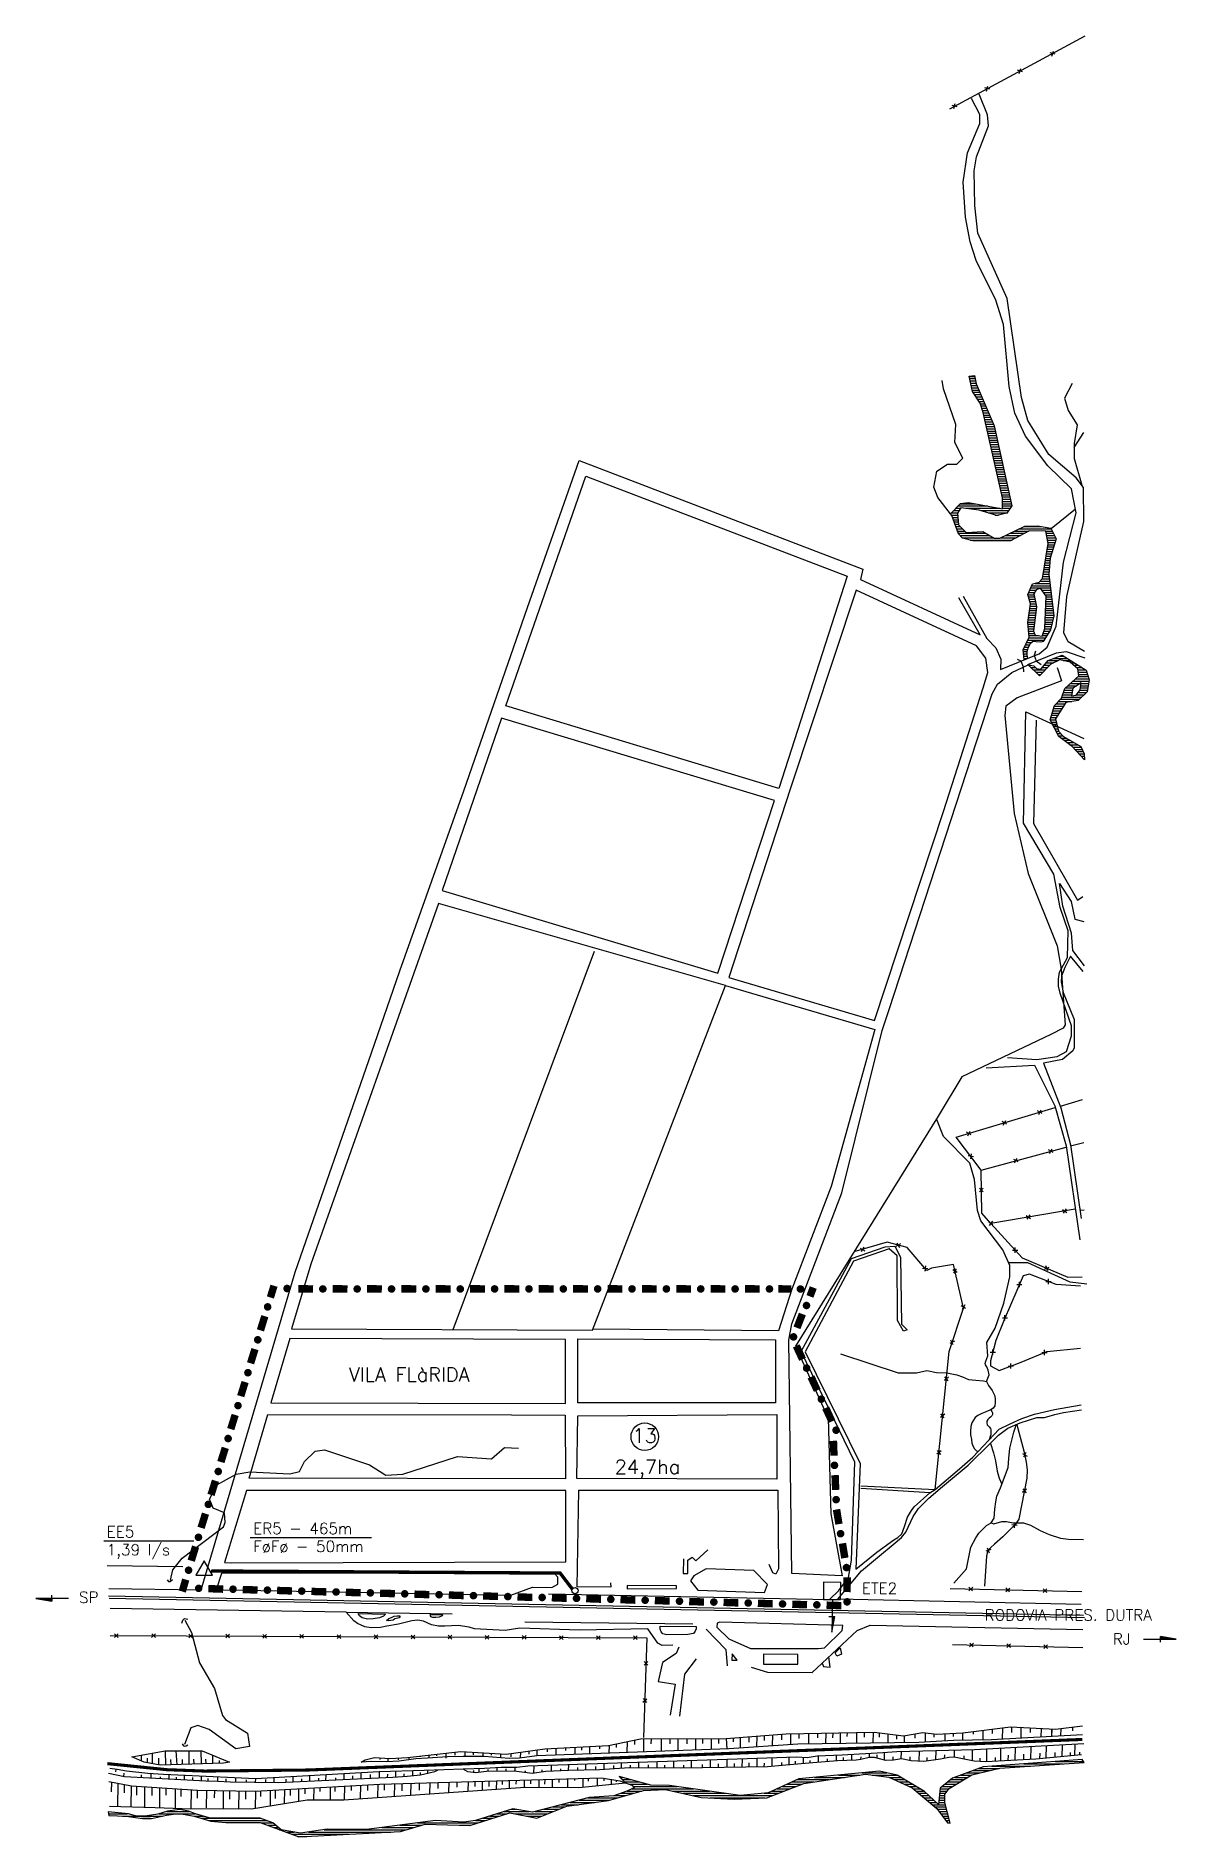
# Model space of a CAD drawing. Extents: x 539054 to 547168, y 7510998 to 7514510.
# Drawn here: x 539054 to 540464, y 7511001 to 7513228 of the extents above; entities that cross this region are included whole.
import ezdxf
from ezdxf.enums import TextEntityAlignment as Align

# ---------------------------------------------------------------- set-up
doc = ezdxf.new("R2010")
doc.units = 0
doc.header["$LTSCALE"] = 50
doc.header["$MEASUREMENT"] = 0
doc.linetypes.add('HIDDEN', pattern=[0.375, 0.25, -0.125])
doc.layers.get('0').update_dxf_attribs({"linetype": 'CONTINUOUS'})
for name, color, linetype in [('ESTACAO', 5, 'CONTINUOUS'), ('HATCH', 4, 'CONTINUOUS'), ('LIMITE', 7, 'CONTINUOUS'), ('LIMITE-PROJETO', 1, 'CONTINUOUS'), ('RIO', 4, 'CONTINUOUS'), ('RUA', 7, 'CONTINUOUS'), ('TERRENO', 7, 'CONTINUOUS'), ('TEXTO', 5, 'CONTINUOUS'), ('TEXTO2', 5, 'CONTINUOUS')]:
    doc.layers.add(name, color=color, linetype=linetype)
doc.styles.get("Standard").update_dxf_attribs({"font": 'ROMANSBR.SHX'})

msp = doc.modelspace()

# ---------------------------------------------------------------- texts
at = {"layer": 'TEXTO'}
for s, p in [('EE5', (539141.4, 7511371.7)), ('ER5 - 465m', (539322.6, 7511375.8)), ('1,39 l/s', (539141.4, 7511349.5)), ('F%%248F%%248 - 50mm', (539322.6, 7511353.7)), ('SP', (539107, 7511290.7)), ('ETE2', (540075.6, 7511301.9)), ('RODOVIA PRES. DUTRA', (540227.5, 7511268.8)), ('RJ', (540386, 7511239.2))]:
    msp.add_text(s, height=13.75, dxfattribs=at).set_placement(p)
at = {"layer": 'TEXTO2'}
for s, p in [('VILA FL%%224RIDA', (539440.9, 7511564.3)), ('24,7ha', (539769.8, 7511450.2))]:
    msp.add_text(s, height=17.5, dxfattribs=at).set_placement(p)
msp.add_text('13', height=17.5, dxfattribs=at).set_placement((539806.9, 7511488.7), align=Align.CENTER)

# ---------------------------------------------------------------- blocks, each defined once
blk = doc.blocks.new('X')
at = {"layer": 'LIMITE'}
for p, q in [((-0.018, -0.018), (0.018, 0.018)), ((0.018, -0.018), (-0.018, 0.018))]:
    blk.add_line(p, q, dxfattribs=at)
blk = doc.blocks.new('R2')
at = {"layer": 'LIMITE-PROJETO', "const_width": 4.67}
blk.add_lwpolyline([(-18.8, 0.2, 1), (-23.5, 0.2, 1)], format="xyb", close=True, dxfattribs=at)
at = {"layer": 'LIMITE-PROJETO'}
blk.add_solid([(9.2, 4.6), (9.2, -4.6), (-9.1, 4.7), (-9.2, -4.4)], dxfattribs=at)
blk = doc.blocks.new('ERASE')
at = {"layer": 'LIMITE', "xscale": 84.80812849947675, "yscale": 84.80812849947675, "zscale": 84.80812849947675, "rotation": 315.1843761074172}
blk.add_blockref('X', (0, 0), dxfattribs=at)
blk = doc.blocks.new('*X4')
at = {"color": 0}
for p, q in [((544059.5, 7507254.4), (544073.4, 7507254.4)), ((544064.5, 7507256.2), (544081.3, 7507256.2)), ((544075.3, 7507258.1), (544107, 7507258.1)), ((544101.5, 7507260), (544134.1, 7507260)), ((544127.7, 7507261.9), (544150.9, 7507261.9)), ((543768.8, 7507248.7), (543771, 7507248.7)), ((543770.6, 7507246.9), (543777.7, 7507246.9)), ((543772.4, 7507245), (543784.5, 7507245)), ((543776.1, 7507243.1), (543791.2, 7507243.1)), ((543778.5, 7507239.4), (543829.1, 7507239.4)), ((543779.4, 7507241.2), (543815.9, 7507241.2)), ((543898.3, 7507239.4), (543908.9, 7507239.4)), ((543902.4, 7507241.2), (543913.7, 7507241.2)), ((543906.5, 7507243.1), (543918.5, 7507243.1)), ((543910.5, 7507245), (543928.5, 7507245)), ((543914.6, 7507246.9), (543941.1, 7507246.9)), ((543929, 7507248.7), (543953.8, 7507248.7)), ((543948.7, 7507250.6), (543966.4, 7507250.6)), ((543968.4, 7507252.5), (543988.7, 7507252.5)), ((543976.6, 7507250.6), (543997.1, 7507250.6)), ((543990.7, 7507248.7), (544000.3, 7507248.7)), ((543994.8, 7507246.9), (544003.5, 7507246.9)), ((543998.9, 7507245), (544006.6, 7507245)), ((544003, 7507243.1), (544009.7, 7507243.1)), ((544007.1, 7507241.2), (544012.8, 7507241.2)), ((544010.4, 7507239.4), (544015.9, 7507239.4)), ((544032.7, 7507239.4), (544039.8, 7507239.4)), ((544034.5, 7507241.2), (544042.7, 7507241.2)), ((544036.8, 7507243.1), (544045.8, 7507243.1)), ((544039.1, 7507245), (544048.9, 7507245)), ((544041.4, 7507246.9), (544052.1, 7507246.9)), ((544044.6, 7507248.7), (544055.2, 7507248.7)), ((544049.6, 7507250.6), (544058.4, 7507250.6)), ((544054.6, 7507252.5), (544065.5, 7507252.5)), ((543713.1, 7507224.4), (543723.1, 7507224.4)), ((543720.3, 7507226.2), (543734, 7507226.2)), ((543727.6, 7507228.1), (543747.5, 7507228.1)), ((543734.8, 7507230), (543760, 7507230)), ((543742.1, 7507231.9), (543766.6, 7507231.9)), ((543763.9, 7507233.7), (543773.3, 7507233.7)), ((543769.3, 7507235.6), (543779.9, 7507235.6)), ((543774.6, 7507237.5), (543786.6, 7507237.5)), ((543811.8, 7507237.5), (543842.4, 7507237.5)), ((543820.3, 7507235.6), (543855.6, 7507235.6)), ((543828.8, 7507233.7), (543894.4, 7507233.7)), ((543842.8, 7507231.9), (543887.9, 7507231.9)), ((543887.4, 7507235.6), (543899.2, 7507235.6)), ((543894.2, 7507237.5), (543904, 7507237.5)), ((544012.6, 7507237.5), (544019, 7507237.5)), ((544014.9, 7507235.6), (544021.3, 7507235.6)), ((544017.1, 7507233.7), (544023.3, 7507233.7)), ((544019.3, 7507231.9), (544025.3, 7507231.9)), ((544021.6, 7507230), (544027.3, 7507230)), ((544023.8, 7507228.1), (544029.2, 7507228.1)), ((544026, 7507226.2), (544036.9, 7507226.2)), ((544028.3, 7507224.4), (544037.4, 7507224.4)), ((544031.3, 7507228.1), (544036.4, 7507228.1)), ((544031.6, 7507230), (544036.4, 7507230)), ((544031.8, 7507231.9), (544036.5, 7507231.9)), ((544032, 7507233.7), (544036.5, 7507233.7)), ((544032.2, 7507235.6), (544037.1, 7507235.6)), ((544032.5, 7507237.5), (544038.4, 7507237.5)), ((543346.7, 7507218.7), (543362.5, 7507218.7)), ((543358.2, 7507216.9), (543391.3, 7507216.9)), ((543374, 7507215), (543381.3, 7507215)), ((543388.4, 7507218.7), (543418.2, 7507218.7)), ((543394.8, 7507220.6), (543413.3, 7507220.6)), ((543417.5, 7507216.9), (543425, 7507216.9)), ((543423.6, 7507215), (543472, 7507215)), ((543429.8, 7507213.1), (543477.2, 7507213.1)), ((543472.9, 7507211.2), (543482.3, 7507211.2)), ((543477.9, 7507209.4), (543484.6, 7507209.4)), ((543587, 7507209.4), (543604.9, 7507209.4)), ((543601.9, 7507211.2), (543651.4, 7507211.2)), ((543636.1, 7507209.4), (543645.5, 7507209.4)), ((543649.6, 7507213.1), (543657.3, 7507213.1)), ((543655.4, 7507215), (543663.2, 7507215)), ((543661.3, 7507216.9), (543669.1, 7507216.9)), ((543667.1, 7507218.7), (543675, 7507218.7)), ((543673, 7507220.6), (543693.6, 7507220.6)), ((543678.8, 7507222.5), (543682.9, 7507222.5)), ((543681.9, 7507218.7), (543708.9, 7507218.7)), ((543691.4, 7507216.9), (543704.1, 7507216.9)), ((543698.6, 7507220.6), (543713.6, 7507220.6)), ((543705.8, 7507222.5), (543718.4, 7507222.5)), ((544030.3, 7507222.5), (544037.9, 7507222.5)), ((544031.7, 7507220.6), (544038.3, 7507220.6)), ((544033.1, 7507218.7), (544038.8, 7507218.7)), ((544034.6, 7507216.9), (544039.3, 7507216.9)), ((544036, 7507215), (544039.8, 7507215)), ((544037.4, 7507213.1), (544040.2, 7507213.1)), ((544039.4, 7507211.2), (544040.7, 7507211.2)), ((543482.9, 7507207.5), (543486.9, 7507207.5)), ((543487.9, 7507205.6), (543489.3, 7507205.6)), ((543492.9, 7507203.7), (543499.9, 7507203.7)), ((543497.9, 7507201.9), (543545, 7507201.9)), ((543502.9, 7507200), (543510.4, 7507200)), ((543511.6, 7507203.7), (543579.6, 7507203.7)), ((543524.7, 7507205.6), (543592.3, 7507205.6)), ((543572.2, 7507207.5), (543598.6, 7507207.5))]:
    blk.add_line(p, q, dxfattribs=at)
blk = doc.blocks.new('*X5')
at = {"color": 0}
for p, q in [((544105.8, 7508165.6), (544107.5, 7508165.6)), ((544107.7, 7508163.7), (544111.1, 7508163.7)), ((544109.6, 7508161.9), (544119.4, 7508161.9)), ((544111.5, 7508160), (544117.6, 7508160)), ((544116.7, 7508163.7), (544121.3, 7508163.7)), ((544118.3, 7508165.6), (544123.1, 7508165.6)), ((544119.9, 7508167.5), (544126.1, 7508167.5)), ((544121.5, 7508169.4), (544130, 7508169.4)), ((544126.3, 7508171.2), (544137.4, 7508171.2)), ((544131.4, 7508173.1), (544134.4, 7508173.1)), ((544134.2, 7508169.4), (544140.4, 7508169.4)), ((544140.5, 7508167.5), (544143.4, 7508167.5)), ((544142.7, 7508165.6), (544146.4, 7508165.6)), ((544144.9, 7508163.7), (544149.4, 7508163.7)), ((544146.2, 7508161.9), (544152.4, 7508161.9)), ((544146.5, 7508160), (544153.5, 7508160)), ((544113.4, 7508158.1), (544115.7, 7508158.1)), ((544134.8, 7508145), (544141.8, 7508145)), ((544135.8, 7508146.9), (544142.4, 7508146.9)), ((544137.9, 7508148.7), (544145.3, 7508148.7)), ((544140, 7508150.6), (544148.1, 7508150.6)), ((544142.2, 7508152.5), (544155.4, 7508152.5)), ((544144.3, 7508154.4), (544155.3, 7508154.4)), ((544146.4, 7508156.2), (544154.7, 7508156.2)), ((544146.8, 7508158.1), (544154.1, 7508158.1)), ((544147.9, 7508145), (544154.1, 7508145)), ((544148.4, 7508146.9), (544154.4, 7508146.9)), ((544148.6, 7508148.7), (544154.7, 7508148.7)), ((544148.8, 7508150.6), (544155.1, 7508150.6)), ((544126.2, 7508130), (544133.1, 7508130)), ((544126.7, 7508131.9), (544134.3, 7508131.9)), ((544128.1, 7508133.7), (544135.5, 7508133.7)), ((544129.9, 7508135.6), (544141.1, 7508135.6)), ((544131.6, 7508137.5), (544147.6, 7508137.5)), ((544132.9, 7508139.4), (544149.5, 7508139.4)), ((544133.5, 7508141.2), (544141.2, 7508141.2)), ((544134.2, 7508143.1), (544141.5, 7508143.1)), ((544145, 7508141.2), (544151.4, 7508141.2)), ((544146.5, 7508143.1), (544153.3, 7508143.1)), ((544123.4, 7508120.6), (544128, 7508120.6)), ((544124, 7508122.5), (544128.5, 7508122.5)), ((544124.4, 7508118.7), (544128.4, 7508118.7)), ((544124.5, 7508124.4), (544129.7, 7508124.4)), ((544125.1, 7508126.2), (544130.8, 7508126.2)), ((544125.4, 7508116.9), (544128.9, 7508116.9)), ((544125.6, 7508128.1), (544132, 7508128.1)), ((544126.3, 7508115), (544129.3, 7508115)), ((544127.3, 7508113.1), (544129.8, 7508113.1)), ((544128.3, 7508111.2), (544130.3, 7508111.2)), ((544129.2, 7508109.4), (544132.1, 7508109.4)), ((544130.2, 7508107.5), (544133.8, 7508107.5)), ((544132.2, 7508105.6), (544136.6, 7508105.6)), ((544134.7, 7508103.7), (544139.8, 7508103.7)), ((544137.2, 7508101.9), (544143.1, 7508101.9)), ((544139.7, 7508100), (544146.4, 7508100)), ((544142, 7508098.1), (544148.8, 7508098.1)), ((544143.7, 7508096.2), (544149.7, 7508096.2)), ((544145.4, 7508094.4), (544150.6, 7508094.4)), ((544147.1, 7508092.5), (544151.4, 7508092.5)), ((544148.8, 7508090.6), (544151.4, 7508090.6)), ((544150.5, 7508088.7), (544151.5, 7508088.7))]:
    blk.add_line(p, q, dxfattribs=at)
blk = doc.blocks.new('*X6')
at = {"color": 0}
for p, q in [((544056.5, 7508403.7), (544061.2, 7508403.7)), ((544056.9, 7508401.9), (544061.5, 7508401.9)), ((544057.4, 7508400), (544061.9, 7508400)), ((544057.8, 7508398.1), (544062.2, 7508398.1)), ((544058.2, 7508396.2), (544062.9, 7508396.2)), ((544058.6, 7508394.4), (544063.7, 7508394.4)), ((544059.1, 7508392.5), (544064.5, 7508392.5)), ((544059.8, 7508390.6), (544065.3, 7508390.6)), ((544061, 7508388.7), (544066.1, 7508388.7)), ((544062.2, 7508386.9), (544066.9, 7508386.9)), ((544063.4, 7508385), (544067.8, 7508385)), ((544064.7, 7508383.1), (544068.6, 7508383.1)), ((544065.8, 7508381.2), (544069.4, 7508381.2)), ((544066.4, 7508379.4), (544070.2, 7508379.4)), ((544067, 7508377.5), (544071, 7508377.5)), ((544067.6, 7508375.6), (544071.8, 7508375.6)), ((544068.2, 7508373.7), (544072.6, 7508373.7)), ((544068.6, 7508371.9), (544073.4, 7508371.9)), ((544069, 7508370), (544074.2, 7508370)), ((544069.4, 7508368.1), (544075, 7508368.1)), ((544069.8, 7508366.2), (544075.8, 7508366.2)), ((544070.3, 7508364.4), (544076.6, 7508364.4)), ((544070.7, 7508362.5), (544077.3, 7508362.5)), ((544071.1, 7508360.6), (544077.8, 7508360.6)), ((544071.5, 7508358.7), (544078.2, 7508358.7)), ((544072, 7508356.9), (544078.6, 7508356.9)), ((544072.4, 7508355), (544079, 7508355)), ((544072.8, 7508353.1), (544079.4, 7508353.1)), ((544073.2, 7508351.2), (544079.8, 7508351.2)), ((544073.7, 7508349.4), (544080.2, 7508349.4)), ((544074.1, 7508347.5), (544080.7, 7508347.5)), ((544074.5, 7508345.6), (544081.1, 7508345.6)), ((544074.9, 7508343.7), (544081.5, 7508343.7)), ((544075.4, 7508341.9), (544081.9, 7508341.9)), ((544075.8, 7508340), (544082.3, 7508340)), ((544076.2, 7508338.1), (544082.7, 7508338.1)), ((544076.6, 7508336.2), (544083.1, 7508336.2)), ((544077.1, 7508334.4), (544083.5, 7508334.4)), ((544077.5, 7508332.5), (544084, 7508332.5)), ((544077.9, 7508330.6), (544084.4, 7508330.6)), ((544078.3, 7508328.7), (544084.8, 7508328.7)), ((544078.8, 7508326.9), (544085.2, 7508326.9)), ((544079.2, 7508325), (544085.6, 7508325)), ((544079.6, 7508323.1), (544086, 7508323.1)), ((544080, 7508321.2), (544086.4, 7508321.2)), ((544080.5, 7508319.4), (544086.9, 7508319.4)), ((544080.9, 7508317.5), (544087.3, 7508317.5)), ((544081.3, 7508315.6), (544087.7, 7508315.6)), ((544081.7, 7508313.7), (544088.1, 7508313.7)), ((544082.2, 7508311.9), (544088.5, 7508311.9)), ((544082.6, 7508310), (544088.9, 7508310)), ((544083, 7508308.1), (544089.3, 7508308.1)), ((544043.7, 7508293.1), (544048.2, 7508293.1)), ((544045.5, 7508295), (544049.5, 7508295)), ((544047.4, 7508296.9), (544071.9, 7508296.9)), ((544049.2, 7508298.7), (544062, 7508298.7)), ((544053.9, 7508295), (544081.8, 7508295)), ((544066.1, 7508293.1), (544089.1, 7508293.1)), ((544083.4, 7508306.2), (544089.8, 7508306.2)), ((544083.9, 7508304.4), (544090.2, 7508304.4)), ((544083.9, 7508295), (544090.4, 7508295)), ((544084, 7508302.5), (544090.6, 7508302.5)), ((544084, 7508300.6), (544091, 7508300.6)), ((544084, 7508298.7), (544091.4, 7508298.7)), ((544084, 7508296.9), (544091.6, 7508296.9)), ((544041.8, 7508289.4), (544047, 7508289.4)), ((544041.9, 7508291.2), (544046.9, 7508291.2)), ((544042.7, 7508287.5), (544047.2, 7508287.5)), ((544043.4, 7508285.6), (544047.4, 7508285.6)), ((544044.1, 7508283.7), (544047.6, 7508283.7)), ((544044.8, 7508281.9), (544047.8, 7508281.9)), ((544045.5, 7508280), (544049.1, 7508280)), ((544072.1, 7508291.2), (544087.8, 7508291.2)), ((544078.1, 7508289.4), (544080.8, 7508289.4)), ((544101.6, 7508280), (544116.3, 7508280)), ((544046.2, 7508278.1), (544050.9, 7508278.1)), ((544046.9, 7508276.2), (544052.8, 7508276.2)), ((544047.6, 7508274.4), (544070.4, 7508274.4)), ((544049.2, 7508272.5), (544073.7, 7508272.5)), ((544051, 7508270.6), (544077, 7508270.6)), ((544057.4, 7508268.7), (544092, 7508268.7)), ((544082.3, 7508270.6), (544095.4, 7508270.6)), ((544086.2, 7508272.5), (544098.9, 7508272.5)), ((544090, 7508274.4), (544102.4, 7508274.4)), ((544093.9, 7508276.2), (544105.8, 7508276.2)), ((544097.7, 7508278.1), (544124.3, 7508278.1)), ((544119.7, 7508276.2), (544125.2, 7508276.2)), ((544120.1, 7508274.4), (544126.1, 7508274.4)), ((544120.5, 7508272.5), (544127, 7508272.5)), ((544120.9, 7508270.6), (544127.9, 7508270.6)), ((544121.3, 7508268.7), (544127.8, 7508268.7)), ((544121.7, 7508266.9), (544127.3, 7508266.9)), ((544121.7, 7508265), (544126.7, 7508265)), ((544119.1, 7508250), (544123, 7508250)), ((544119.4, 7508251.9), (544123.2, 7508251.9)), ((544119.8, 7508253.7), (544123.4, 7508253.7)), ((544120.1, 7508255.6), (544123.9, 7508255.6)), ((544120.4, 7508257.5), (544124.5, 7508257.5)), ((544120.7, 7508259.4), (544125, 7508259.4)), ((544121, 7508261.2), (544125.6, 7508261.2)), ((544121.3, 7508263.1), (544126.2, 7508263.1)), ((544115.1, 7508235), (544122.8, 7508235)), ((544116.7, 7508236.9), (544122.5, 7508236.9)), ((544117.2, 7508238.7), (544122.3, 7508238.7)), ((544117.6, 7508240.6), (544122.1, 7508240.6)), ((544117.9, 7508242.5), (544122.3, 7508242.5)), ((544118.2, 7508244.4), (544122.5, 7508244.4)), ((544118.5, 7508246.2), (544122.7, 7508246.2)), ((544118.8, 7508248.1), (544122.9, 7508248.1)), ((544104.9, 7508223.7), (544109.9, 7508223.7)), ((544105.5, 7508221.9), (544110.3, 7508221.9)), ((544105.6, 7508225.6), (544110.4, 7508225.6)), ((544106.1, 7508220), (544110.7, 7508220)), ((544106.5, 7508227.5), (544111.5, 7508227.5)), ((544107.3, 7508229.4), (544123.4, 7508229.4)), ((544108.2, 7508231.2), (544123.2, 7508231.2)), ((544110.6, 7508233.1), (544123, 7508233.1)), ((544116.6, 7508227.5), (544123.7, 7508227.5)), ((544117.9, 7508225.6), (544123.9, 7508225.6)), ((544119.3, 7508223.7), (544124.1, 7508223.7)), ((544120, 7508220), (544124.6, 7508220)), ((544120.1, 7508221.9), (544124.4, 7508221.9)), ((544105.6, 7508205), (544111, 7508205)), ((544105.8, 7508206.9), (544111.2, 7508206.9)), ((544106.1, 7508208.7), (544111.4, 7508208.7)), ((544106.4, 7508210.6), (544111.6, 7508210.6)), ((544106.7, 7508218.1), (544111.1, 7508218.1)), ((544106.7, 7508212.5), (544111.9, 7508212.5)), ((544106.9, 7508214.4), (544111.9, 7508214.4)), ((544107.2, 7508216.2), (544111.5, 7508216.2)), ((544119.3, 7508205), (544126, 7508205)), ((544119.4, 7508206.9), (544126.2, 7508206.9)), ((544119.5, 7508208.7), (544126, 7508208.7)), ((544119.6, 7508210.6), (544125.7, 7508210.6)), ((544119.7, 7508212.5), (544125.5, 7508212.5)), ((544119.8, 7508216.2), (544125, 7508216.2)), ((544119.8, 7508214.4), (544125.3, 7508214.4)), ((544119.9, 7508218.1), (544124.8, 7508218.1)), ((544105, 7508201.2), (544110.6, 7508201.2)), ((544105.1, 7508199.4), (544110.4, 7508199.4)), ((544105.2, 7508197.5), (544110.1, 7508197.5)), ((544105.3, 7508203.1), (544110.8, 7508203.1)), ((544105.4, 7508195.6), (544109.9, 7508195.6)), ((544105.6, 7508193.7), (544109.7, 7508193.7)), ((544105.7, 7508191.9), (544110.4, 7508191.9)), ((544105.9, 7508190), (544113.8, 7508190)), ((544116.8, 7508190), (544120.5, 7508190)), ((544117.5, 7508191.9), (544121.8, 7508191.9)), ((544118.1, 7508193.7), (544123, 7508193.7)), ((544118.8, 7508195.6), (544123.9, 7508195.6)), ((544118.9, 7508197.5), (544124.3, 7508197.5)), ((544119, 7508199.4), (544124.7, 7508199.4)), ((544119.1, 7508201.2), (544125.1, 7508201.2)), ((544119.2, 7508203.1), (544125.6, 7508203.1)), ((544101.2, 7508176.9), (544104.2, 7508176.9)), ((544101.3, 7508178.7), (544104.7, 7508178.7)), ((544101.5, 7508175), (544104.1, 7508175)), ((544102.2, 7508180.6), (544105.5, 7508180.6)), ((544103.1, 7508182.5), (544106.6, 7508182.5)), ((544104, 7508184.4), (544108.2, 7508184.4)), ((544104.8, 7508186.2), (544118.1, 7508186.2)), ((544105.7, 7508188.1), (544119.3, 7508188.1)), ((544101.7, 7508173.1), (544104.2, 7508173.1)), ((544101.9, 7508171.2), (544104.5, 7508171.2))]:
    blk.add_line(p, q, dxfattribs=at)

# ---------------------------------------------------------------- linework, layer by layer
at = {"layer": 'ESTACAO'}
for p, q in [((539053.9, 7511296.3), (539073.3, 7511292.9)), ((539094.3, 7511296.2), (539053.9, 7511296.3)), ((539073.2, 7511300.1), (539073.3, 7511292.9)), ((540039.1, 7511294.8), (540038.5, 7511254.5)), ((540034.9, 7511273.8), (540042.2, 7511273.8)), ((540038.5, 7511254.5), (540042.2, 7511273.8)), ((540423.8, 7511245.9), (540464.2, 7511245.9)), ((540464.2, 7511245.9), (540444.8, 7511249.2)), ((540444.9, 7511242), (540444.8, 7511249.2))]:
    msp.add_line(p, q, dxfattribs=at)
for points in [[(539272.4, 7511324.9), (539262, 7511342.6), (539251.8, 7511324.8)], [(540049.6, 7511316), (540028.2, 7511316.3), (540027.9, 7511295), (540049.2, 7511294.7)]]:
    msp.add_lwpolyline(points, close=True, dxfattribs=at)
at = {"layer": 'ESTACAO', "linetype": 'HIDDEN', "const_width": 4.2}
msp.add_lwpolyline([(539270.6, 7511330.1), (539702.3, 7511327.5), (539717.6, 7511307.5)], dxfattribs=at)
at = {"layer": 'ESTACAO'}
msp.add_circle((539720.8, 7511305.7), 3.89, dxfattribs=at)
for points in [[(539073.3, 7511292.9), (539073.2, 7511296.5), (539053.9, 7511296.3)], [(540042.2, 7511273.8), (540038.5, 7511273.8), (540038.5, 7511254.5)], [(540444.8, 7511249.2), (540444.9, 7511245.6), (540464.2, 7511245.9)]]:
    msp.add_solid(points, dxfattribs=at)
at = {"layer": 'LIMITE', "linetype": 'CONTINUOUS'}
for points in [[(540184.2, 7513138.4), (540351.9, 7513228.3)], [(540321.1, 7511905.1), (540348.5, 7511913.3)], [(540235.1, 7511759.9), (540223.8, 7511772.6), (540223.2, 7511825.9), (540192.4, 7511866.5), (540314.8, 7511903.2)], [(540223.2, 7511825.9), (540328.3, 7511854.2)], [(540333.8, 7511855.7), (540350.1, 7511860)], [(540339.5, 7511777.6), (540235.1, 7511759.9), (540273.8, 7511717.4), (540330.3, 7511693.5), (540348, 7511693.7)], [(540166.4, 7511430.9), (540183.4, 7511601.6), (540201.5, 7511655), (540188.8, 7511709.2), (540161.7, 7511704.7), (540156.1, 7511701.5), (540131.8, 7511730.1), (540107, 7511736.6), (540065.5, 7511724.7)], [(540346.1, 7511682.5), (540316, 7511684.3), (540283, 7511697), (540275, 7511695), (540251.4, 7511640.5), (540241.1, 7511615.2), (540236.5, 7511596.2), (540234.7, 7511589.9), (540234.6, 7511584), (540245.5, 7511578), (540272.5, 7511588.4), (540304.2, 7511601.4), (540346.2, 7511605.8)], [(540267.1, 7511511.4), (540268.1, 7511507.8), (540276.3, 7511477.1), (540278.9, 7511464.5), (540279.9, 7511455.3), (540279.8, 7511444.8), (540269.9, 7511394), (540265.7, 7511388.1), (540250.1, 7511372.4), (540239.8, 7511363.3), (540235.1, 7511359.2), (540230.9, 7511354.6), (540229.8, 7511348.5), (540227.2, 7511311.2)], [(540184.9, 7511308.3), (540347.8, 7511304.9)], [(539145.5, 7511250.3), (539614.8, 7511248.1), (539809.6, 7511247.6), (539805.6, 7511124.2)], [(540187.5, 7511239.2), (540348.8, 7511235.6)]]:
    msp.add_lwpolyline(points, dxfattribs=at)
at = {"layer": 'LIMITE'}
for points in [[(540345.4, 7511776.4), (540350.6, 7511776.7)], [(539142, 7511337.1), (539235.4, 7511335.7)]]:
    msp.add_lwpolyline(points, dxfattribs=at)
at = {"layer": 'LIMITE', "linetype": 'CONTINUOUS', "const_width": 3.82}
msp.add_lwpolyline([(539142.2, 7511091.9), (539215.8, 7511084.4), (539262.6, 7511082.7), (539390.5, 7511084), (540348.2, 7511121.8)], dxfattribs=at)
at = {"layer": 'LIMITE-PROJETO', "const_width": 4.68}
for points in [[(539363.8, 7511677.2, 1), (539365.2, 7511681.7, 1)], [(539997.2, 7511678.8, 1), (540001.9, 7511678.8, 1)], [(540007.9, 7511660.6, 1), (540006.2, 7511656.3, 1)], [(539242, 7511328.8, 1), (539243.3, 7511333.3, 1)]]:
    msp.add_lwpolyline(points, format="xyb", close=True, dxfattribs=at)
at = {"layer": 'LIMITE-PROJETO'}
for points in [[(539348.2, 7511667), (539339.5, 7511669.7), (539352.7, 7511681.5), (539344, 7511684.2)], [(539972.1, 7511674.5), (539972.1, 7511683.6), (539988.1, 7511674.4), (539988.2, 7511683.5)], [(540011.2, 7511682.3), (540019.7, 7511679), (540007.1, 7511671.3), (540015.6, 7511668)], [(539239.2, 7511303.4), (539230.5, 7511306.1), (539243.5, 7511318.2), (539234.7, 7511320.9)]]:
    msp.add_solid(points, dxfattribs=at)
at = {"layer": 'RIO', "linetype": 'CONTINUOUS'}
for points in [[(540185.1, 7512637.3), (540169.7, 7512657.5), (540164.8, 7512670.3), (540168.3, 7512690.3), (540181.6, 7512699), (540193.1, 7512698.9), (540200.6, 7512706.2), (540190.5, 7512725.7), (540192, 7512748), (540176.4, 7512792), (540175, 7512802.2)], [(540185.1, 7512637.3), (540197.5, 7512650.1), (540207.4, 7512651.6), (540249.4, 7512643.6), (540249.5, 7512657.1), (540225.7, 7512762.6), (540222, 7512774.1), (540212.5, 7512788.7), (540208.1, 7512807.8), (540215, 7512808.6), (540217, 7512798.1), (540239.3, 7512746.3), (540261.2, 7512647.3), (540254.9, 7512638.2), (540242.4, 7512635.2), (540220.5, 7512642.1), (540198.2, 7512645), (540193.8, 7512638.4), (540195.2, 7512623.7), (540204.4, 7512614.4), (540225.2, 7512615.5), (540239.3, 7512607.5), (540246.4, 7512607.4), (540277, 7512622.3), (540292.9, 7512622.6), (540309.5, 7512619.7), (540315.8, 7512606.6), (540308.6, 7512582.5), (540306.7, 7512562.2), (540312.9, 7512511.1), (540309.1, 7512494), (540299.7, 7512479.6), (540296.9, 7512478.8), (540291.3, 7512479), (540287.1, 7512479.6), (540283.9, 7512476.5), (540281, 7512471.2), (540279.5, 7512466.3), (540279.7, 7512462.5), (540280.3, 7512458.6), (540276.5, 7512457.1), (540275.1, 7512469.1), (540282.4, 7512484.7), (540280.9, 7512503), (540284.3, 7512526.3), (540280.7, 7512537.5), (540286.8, 7512550.7), (540295.1, 7512552.9), (540299, 7512557.6), (540306.2, 7512600.8), (540303, 7512616.1), (540282.7, 7512616.3), (540259.6, 7512603.9), (540212.9, 7512604), (540200.2, 7512607.5), (540195.1, 7512612.6), (540186.7, 7512635.2), (540185.1, 7512637.3)], [(540335.7, 7512798.7), (540326.3, 7512780.3), (540330.6, 7512765.3), (540342, 7512747.6), (540338.2, 7512724.4), (540338.4, 7512705.8), (540347.5, 7512672.7)], [(540338.2, 7512719.6), (540350.2, 7512738)], [(540339.7, 7512643.3), (540309.9, 7512618.9)], [(540049, 7511598.7), (540120.3, 7511575.1), (540143.3, 7511575), (540155.8, 7511577.9), (540168, 7511575.7), (540180.7, 7511575.3), (540193.1, 7511572.6), (540200.2, 7511570.2), (540207.3, 7511567.1), (540216.4, 7511566), (540226, 7511565.1), (540229.9, 7511564.4), (540232.9, 7511572.8), (540232, 7511578.5), (540230.3, 7511582.6), (540228.5, 7511584.9), (540228.1, 7511586.9), (540228.9, 7511589.7), (540231.3, 7511596), (540230.3, 7511612.7), (540240.3, 7511630.4), (540251.2, 7511661.3), (540258.8, 7511693.9), (540258.5, 7511707.9), (540249.8, 7511727.1), (540222.6, 7511763.1), (540218.5, 7511775.9), (540214.7, 7511814.1), (540209, 7511834.6), (540176.7, 7511867.6), (540167.7, 7511889.4)], [(540353.8, 7511684.7), (540333.4, 7511687.3), (540280.8, 7511711.1), (540257, 7511711.2)], [(540159.5, 7511426.6), (540166.4, 7511430.9), (540196.2, 7511456.6), (540212.8, 7511470.8), (540245.5, 7511505.6), (540258.9, 7511512.2), (540273.4, 7511518.5), (540289, 7511524.1), (540313.9, 7511529.9), (540347, 7511535.5)], [(540235.5, 7511389.7), (540239.1, 7511395.6), (540240.2, 7511406.4), (540241.4, 7511415.6), (540242.6, 7511422.7), (540247.2, 7511433), (540256.5, 7511457.9), (540257.4, 7511469.4), (540258.6, 7511482), (540263.4, 7511501.7), (540267, 7511511.6)], [(539220.2, 7511318.6), (539223.1, 7511331.4), (539234.9, 7511345.8), (539285.9, 7511384.9), (539288.1, 7511390), (539287, 7511402.1), (539273, 7511408), (539268.5, 7511419.1), (539277.6, 7511436.8), (539301.5, 7511449.7), (539318.5, 7511452.9), (539367.8, 7511450.3), (539380, 7511453.2), (539386.2, 7511465.4), (539399.4, 7511478.3), (539410.7, 7511480), (539466.4, 7511461.5), (539486.6, 7511448.8), (539507.7, 7511449.9), (539575.4, 7511471.7), (539617.3, 7511469), (539633.5, 7511483), (539650.9, 7511482)], [(540234.5, 7511487.9), (540238.4, 7511476.3), (540240.9, 7511466.5), (540242.8, 7511453.6), (540245.3, 7511444.9), (540248.8, 7511437.3)], [(540189.2, 7511314.9), (540205.1, 7511332.8), (540210.5, 7511359.5), (540216.6, 7511371.2), (540220.4, 7511376.8), (540229.7, 7511386.5), (540235.5, 7511389.7), (540238.9, 7511388.4), (540248.8, 7511391.4), (540254.5, 7511391.3), (540262.7, 7511389.7), (540275.5, 7511389.6), (540284.2, 7511386.9), (540296, 7511380.1), (540307.2, 7511375.3), (540321.1, 7511370.6), (540331.3, 7511369.4), (540349.8, 7511369.2)], [(539238, 7511269.5), (539246.2, 7511254.2), (539256, 7511216.4), (539274.8, 7511184.6), (539284.6, 7511151.4), (539288.4, 7511146.3), (539315.5, 7511129.4), (539318, 7511113.2), (539301.2, 7511110), (539268, 7511134.3), (539254.3, 7511139), (539245.3, 7511136.1), (539237.6, 7511115.6)]]:
    msp.add_lwpolyline(points, dxfattribs=at)
for points in [[(540291.5, 7512522.3), (540288, 7512492.3), (540290.1, 7512487.2), (540298.6, 7512486.2), (540301.8, 7512495.4), (540303.7, 7512535.5), (540296.7, 7512545.3), (540291.2, 7512543.6), (540288.1, 7512538.6)], [(540288.4, 7512449.4), (540291.4, 7512446), (540297, 7512445.5), (540306, 7512456), (540323.4, 7512462.5), (540353.1, 7512443.9), (540356.9, 7512432.1), (540354.2, 7512417.2), (540343.2, 7512406.4), (540327.7, 7512404), (540315.2, 7512383.7), (540318.8, 7512368.7), (540325.2, 7512361.9), (540346.3, 7512349.8), (540350.6, 7512340.7), (540350.8, 7512333.2), (540335.8, 7512349.6), (540319.3, 7512362), (540308.6, 7512382.6), (540313.8, 7512400.3), (540322.4, 7512409.5), (540326.5, 7512421.3), (540344, 7512436.9), (540342.6, 7512445.9), (540333.3, 7512453.8), (540320.5, 7512456.8), (540309.2, 7512451.3), (540295.4, 7512437.2), (540281.4, 7512450.8)], [(540346.8, 7512428.4), (540336.5, 7512421.7), (540335.1, 7512412.4), (540340.7, 7512413.2), (540345.8, 7512419.9)], [(539783.1, 7511068.2), (539791.1, 7511065.1), (539794, 7511062.1), (539785, 7511057.8), (539768.9, 7511052.2), (539738.3, 7511050), (539668.3, 7511031.9), (539643.9, 7511036.2), (539597.8, 7511021.4), (539583, 7511019.5), (539548.2, 7511021.4), (539462.7, 7511010.6), (539414.3, 7511010.7), (539381.1, 7511006), (539357.1, 7511010.2), (539346.8, 7511018.7), (539331.2, 7511024.3), (539268.2, 7511025), (539251.2, 7511029.7), (539242.5, 7511033), (539232, 7511035), (539216.7, 7511033), (539204.5, 7511029.4), (539191.4, 7511027.2), (539178.4, 7511027), (539168.3, 7511029.8), (539143.2, 7511032.1), (539143.9, 7511027.6), (539165.3, 7511026.9), (539185.6, 7511024.1), (539196.9, 7511024.2), (539215.5, 7511028.1), (539227.1, 7511029.7), (539236.1, 7511029.6), (539249.4, 7511027.1), (539270.2, 7511020.8), (539288.8, 7511019.2), (539331.1, 7511019.3), (539379.2, 7511001.2), (539504.7, 7511008), (539535.4, 7511017.1), (539590.5, 7511015.4), (539640, 7511031.1), (539673.3, 7511024.5), (539710.4, 7511039.2), (539762, 7511046.3), (539805.5, 7511058.6), (539832.8, 7511059.8), (539876.7, 7511050.1), (539917.5, 7511047.9), (539958.2, 7511049.7), (540003.7, 7511067.4), (540080.1, 7511078.7), (540108.8, 7511075.2), (540137.7, 7511062), (540168.3, 7511036.3), (540181.7, 7511018.7), (540184.6, 7511018.3), (540178.1, 7511044), (540178.2, 7511054), (540183.4, 7511061.2), (540211.8, 7511078.1), (540246.2, 7511086.3), (540350.6, 7511093.5), (540348.2, 7511096.9), (540225.7, 7511088.1), (540187.8, 7511073.9), (540172.6, 7511061.4), (540170.2, 7511041.2), (540153.2, 7511057.3), (540119.4, 7511077.6), (540097.5, 7511082.5), (539997.6, 7511073), (539959.6, 7511055.6), (539924.9, 7511052.6), (539837.4, 7511065), (539814.5, 7511065.3), (539775.5, 7511076.1)]]:
    msp.add_lwpolyline(points, close=True, dxfattribs=at)
at = {"layer": 'RIO'}
for points in [[(540229.9, 7511564.4), (540232.3, 7511559.5), (540236.6, 7511553.3), (540239.6, 7511547.5), (540240.5, 7511543.4), (540240.5, 7511538.6), (540239.9, 7511534.3), (540237.9, 7511531.5), (540235, 7511529.3), (540232, 7511528), (540227.9, 7511526.5), (540223.8, 7511524.8), (540219, 7511522.3), (540215.9, 7511520.1), (540213.6, 7511516.8), (540211.5, 7511513.3), (540210.2, 7511508.7), (540210.1, 7511502.6), (540210.1, 7511498.3), (540211, 7511492.7), (540211.7, 7511488.2), (540213.2, 7511484.1), (540214.7, 7511481), (540217.2, 7511478.7), (540219.2, 7511478)], [(540235, 7511529.3), (540236.5, 7511527.2), (540237, 7511525.7), (540237, 7511523.7), (540236.2, 7511521.9), (540234.7, 7511520.4), (540232.9, 7511519.1), (540231.6, 7511517.6), (540230.3, 7511515.4), (540230.3, 7511513.3), (540230.5, 7511510.8), (540233, 7511508.2), (540234.5, 7511506.4), (540235, 7511504.7), (540235.2, 7511501.9), (540235.2, 7511498.6), (540234.4, 7511496.3), (540232.9, 7511492.2)], [(539216, 7511319), (539217.7, 7511317.3), (539219.7, 7511317.2), (539222.9, 7511319.6)], [(539234.3, 7511265.8), (539235.7, 7511269.5), (539237.8, 7511271.2), (539241.6, 7511270.5)], [(539234.8, 7511116.3), (539236.4, 7511113.9), (539237.7, 7511113.6), (539239.6, 7511113.9), (539241.7, 7511115.2)]]:
    msp.add_lwpolyline(points, dxfattribs=at)
at = {"layer": 'RUA', "linetype": 'CONTINUOUS'}
for points in [[(540350.9, 7512467), (540330.8, 7512479.1), (540325.5, 7512490.4), (540329.3, 7512535.2), (540350.3, 7512627.9), (540349.6, 7512669.8), (540340.7, 7512681.9), (540306.7, 7512710.8), (540280.8, 7512752.7), (540273, 7512781.2), (540255.2, 7512903.7), (540219.2, 7512984.3), (540215.3, 7513018.8), (540214.6, 7513061.4), (540217.2, 7513079), (540232.1, 7513117.1), (540231, 7513130.7), (540220.8, 7513156.3)], [(540280.3, 7512458.6), (540283.3, 7512459.9), (540295, 7512464.4), (540305, 7512472.5), (540316.1, 7512498.3), (540325.1, 7512577.7), (540340.6, 7512638.6), (540335, 7512668.4), (540305.7, 7512696.9), (540278, 7512733.6), (540264.7, 7512761.8), (540257.9, 7512795), (540250.6, 7512871.5), (540241.2, 7512901.7), (540216.9, 7512950.6), (540209.5, 7512973.9), (540203.7, 7513004.1), (540200.8, 7513047.4), (540206.4, 7513084), (540221.6, 7513120.1), (540221.7, 7513131.1), (540211.2, 7513151)], [(539144.1, 7511308.4), (539258.1, 7511307), (539374.4, 7511699.6), (539469.1, 7511970.7), (539504.2, 7512072.2), (539583.1, 7512295), (539662.1, 7512521.6), (539726, 7512703.4), (540076.8, 7512568.9), (540073.8, 7512556.1), (540221.9, 7512487.6)], [(540221.9, 7512487.6), (540195.5, 7512533.6)], [(540201, 7512535.6), (540230.3, 7512483.1)], [(540230.3, 7512483.1), (540241.2, 7512471.9), (540247.3, 7512457.7), (540247, 7512445)], [(540281, 7512451.2), (540316.2, 7512465.4), (540328.3, 7512467.3), (540351.2, 7512459.2)], [(540317, 7512447.3), (540322.6, 7512430.9), (540267.7, 7512409.7), (540253.8, 7512399.5), (540252.4, 7512388), (540263.9, 7512266.7), (540281.3, 7512192.6), (540317.3, 7512103), (540322.1, 7512074.5), (540327.2, 7512005.7), (540324.6, 7512001.4), (540309.3, 7511993.5), (540199.4, 7511941.4), (540169.8, 7511892.6), (539993.4, 7511608.3), (540033.9, 7511519.3), (540037.3, 7511400.9), (540051.3, 7511324.3), (539989, 7511327.1), (539985.3, 7511615.4), (539988.9, 7511635.7), (540050.6, 7511797.7), (540100.6, 7511998.5), (540109.4, 7512024.4), (540236.7, 7512414.7), (540243.2, 7512426.6)], [(540243.2, 7512426.6), (540260.9, 7512441.4), (540281.4, 7512450.8)], [(540247, 7512445), (540280.3, 7512458.6)], [(540255.9, 7511965), (540291.9, 7511962.7), (540317.3, 7511966.2), (540328.7, 7511972.7), (540335.1, 7511992), (540334.9, 7512004.3), (540320.7, 7512044.5), (540318.9, 7512053.2), (540319, 7512061.9), (540320, 7512070.5), (540329.9, 7512088.7), (540330.7, 7512121.9), (540320.8, 7512150.5), (540313.2, 7512192), (540275.6, 7512254.9), (540278.5, 7512392.5), (540350, 7512359.4)], [(540291.2, 7512382.3), (540288, 7512254.5), (540342.5, 7512159.6), (540349, 7512164.2)], [(540350.8, 7512078.4), (540336.6, 7512097.6), (540334.9, 7512119), (540324.2, 7512152.2), (540319.9, 7512180.4), (540334.6, 7512158), (540338.9, 7512136.3), (540350.2, 7512133.3)], [(539570, 7511628.6), (539744.7, 7512096.5)], [(540349.5, 7512071.6), (540333.7, 7512090.6), (540326.8, 7512076.2), (540322.4, 7512065.6), (540322.3, 7512058.8), (540324.4, 7512045.6), (540338.3, 7512011.9), (540338, 7511977.1), (540336.7, 7511973.4), (540323.7, 7511962.8), (540300.4, 7511957.9), (540321.9, 7511902.9), (540333.6, 7511857), (540346.9, 7511765.9)], [(539906.9, 7512054.2), (540091.5, 7511999.6), (540037.5, 7511805.5), (539989, 7511678.6), (539972.4, 7511627.1), (539742.8, 7511629.1)], [(540229.4, 7511952.5), (540289, 7511955.6), (540314.2, 7511905.2), (540328.1, 7511855.8), (540345.1, 7511739.5)], [(540035.6, 7511295), (540046.9, 7511306), (540059.2, 7511322.1), (540062.8, 7511343.3), (540066.9, 7511464.6), (540000.3, 7511601.5), (540062.8, 7511716.4), (540104.2, 7511730.8), (540116.3, 7511731.6), (540123.5, 7511718.3), (540124.4, 7511635.5), (540131.8, 7511628.3), (540127.1, 7511626.8), (540119.5, 7511639.9), (540119.3, 7511720), (540109.5, 7511728.7), (540065.1, 7511713.4), (540005.5, 7511601.2), (540073.5, 7511463.2), (540068.1, 7511332.2)], [(540346.9, 7511288.6), (540046, 7511295.1), (540075.1, 7511330.4), (540097.4, 7511348.9), (540114.3, 7511362.7), (540124.6, 7511371.6), (540130, 7511378.1), (540138.9, 7511397.7), (540145.6, 7511407.2), (540158.5, 7511420.3), (540175.2, 7511434.7), (540207, 7511460.9), (540235.3, 7511488.7), (540244.7, 7511498.1), (540256.3, 7511506.7), (540271.4, 7511513.3), (540292, 7511519.8), (540301.7, 7511520), (540314.3, 7511523.6), (540325.1, 7511526), (540347.2, 7511529.5)], [(539764.6, 7511315.5), (539764.9, 7511310), (539723.4, 7511310.4), (539725.5, 7511430.1), (539971.6, 7511430.1), (539972.6, 7511332.7), (539969.3, 7511326.2), (539965.6, 7511327.7), (539961, 7511338)], [(540068.1, 7511332.2), (540093.9, 7511353.5), (540115.1, 7511368.7), (540119.9, 7511371.7), (540124.9, 7511375.9), (540128.3, 7511385.1), (540131.9, 7511396.8), (540137, 7511405), (540140.1, 7511409.5), (540159.5, 7511426.6)], [(540074.2, 7511435.4), (540166.4, 7511430.9)], [(540159.5, 7511426.6), (540074.2, 7511432.2)], [(539854.8, 7511345.1), (539854.7, 7511327.2), (539860.3, 7511327.1), (539860.4, 7511343.3), (539865.6, 7511347.1), (539870.2, 7511342.8), (539884.9, 7511356.1)], [(539143.6, 7511299.5), (540349.8, 7511275.4)], [(540350.8, 7511272), (539144.4, 7511296.1)], [(539841.9, 7511238.2), (539828.7, 7511237.9), (539823.2, 7511241), (539811, 7511258.7), (539726.1, 7511256.9), (539652.3, 7511259.4), (539634.4, 7511256.7), (539596.2, 7511258.4), (539589.8, 7511260.6), (539576.2, 7511262.9), (539559.8, 7511261.7), (539551.7, 7511261.8), (539543.3, 7511263.7), (539533.1, 7511268.2), (539526.1, 7511269.4), (539518.8, 7511268.4), (539502.3, 7511264.5), (539487.9, 7511261.7), (539479.9, 7511260.4), (539468.7, 7511260), (539460.8, 7511260.9), (539451.7, 7511265.1), (539447.3, 7511268.4), (539437.5, 7511279.2), (539145.7, 7511283.7)], [(539688, 7511302), (540035.6, 7511295)], [(539938.5, 7511211.3), (539958.8, 7511205.1), (540014, 7511204.5), (540069.6, 7511256.6), (540086, 7511263.2), (540348.9, 7511257.6)], [(539882.8, 7511258.1), (539907.3, 7511233.1), (539908.9, 7511212.9)], [(539849.1, 7511235.8), (539845.8, 7511228), (539829.1, 7511217.1), (539823.6, 7511193.4), (539844.6, 7511190.3), (539838.5, 7511151.7)], [(539850.3, 7511150.7), (539856.7, 7511202.4), (539871, 7511221.3)], [(540026.4, 7511216.1), (540028, 7511211.9), (540036.5, 7511211), (540034.8, 7511223.9)]]:
    msp.add_lwpolyline(points, dxfattribs=at)
for points in [[(539972.7, 7512297.7), (539635.1, 7512399.9), (539734.2, 7512683.9), (540057.5, 7512560.4)], [(540217.5, 7512474), (540068.4, 7512543.1), (539987.4, 7512298.1), (539910.8, 7512064.2), (540091, 7512010.7), (540176.4, 7512269.3), (540225.5, 7512422.2), (540231.4, 7512441.1), (540228.9, 7512459)], [(539967.5, 7512282.8), (539629.8, 7512384.6), (539556.5, 7512171.7), (539897.5, 7512069.3)], [(539906.9, 7512054.2), (539551.7, 7512155.7), (539394, 7511709.4), (539370.1, 7511629.4), (539742.3, 7511627.9)], [(539708.9, 7511616.4), (539368, 7511617.5), (539344.4, 7511537.9), (539708.9, 7511537.4)], [(539724.1, 7511617), (539968.7, 7511616.1), (539968.8, 7511537.9), (539724.2, 7511538)], [(539708.8, 7511444.1), (539317.5, 7511444.8), (539340.8, 7511523.5), (539642, 7511523.2), (539708.6, 7511522.9)], [(539724, 7511521.9), (539970.2, 7511523.5), (539970.4, 7511443.6), (539723.1, 7511444.6)], [(539709.3, 7511429.6), (539314.4, 7511429.6), (539287.1, 7511340.5), (539296.1, 7511340.2), (539709.4, 7511341.3)], [(539695.1, 7511327.3), (539283.3, 7511327.1), (539276.8, 7511306.8), (539309.6, 7511306.3), (539641.3, 7511300.3), (539668.3, 7511310.2), (539691.9, 7511309.9), (539699.6, 7511313.7), (539699.3, 7511322.6)], [(539942, 7511330.8), (539883.1, 7511332.6), (539867.6, 7511324.2), (539863.5, 7511318.1), (539872.6, 7511306.4), (539955.3, 7511303.4), (539958.8, 7511313.6)], [(539846.1, 7511311.6), (539785.2, 7511312.3), (539785.1, 7511308.1), (539846.1, 7511308.4)], [(540051.9, 7511262.6), (539899.9, 7511267), (539896.5, 7511265.6), (539896, 7511260.5), (539911.1, 7511246.3), (539937.8, 7511234.2), (540021.9, 7511234.1), (540029.3, 7511234.9), (540051.4, 7511256.7)], [(539996.4, 7511226.7), (539954, 7511227.2), (539953.8, 7511220), (539953.7, 7511215), (539996.3, 7511214.7)], [(540048.8, 7511234.9), (540050.2, 7511227.4), (540044.7, 7511224.9), (540042.6, 7511228.8)]]:
    msp.add_lwpolyline(points, close=True, dxfattribs=at)
at = {"layer": 'RUA'}
for points in [[(540290.3, 7512467.5), (540288.6, 7512462.2), (540291.2, 7512455.5), (540297.5, 7512451.2)], [(540267.5, 7512457.7), (540272.4, 7512455.6), (540275.3, 7512448.2), (540275.6, 7512442)], [(539437.5, 7511279.2), (539568.8, 7511277)], [(539452.5, 7511277.5), (539486.3, 7511276.8), (539483.7, 7511274.2), (539478.9, 7511272.1), (539471.2, 7511271.1), (539464.2, 7511270.4), (539457.6, 7511272), (539454.3, 7511274.6), (539452.5, 7511277.5)], [(539487.6, 7511269.1), (539490.2, 7511271.2), (539493.6, 7511272.7), (539496.9, 7511274.1), (539500.5, 7511274.8), (539503.8, 7511274.8), (539503.8, 7511273.3), (539503.1, 7511272.2), (539497.9, 7511270.8), (539495.7, 7511269.4), (539492.8, 7511268.7), (539489.8, 7511268.3), (539487.6, 7511269.1)], [(539541.6, 7511276.2), (539556.6, 7511276), (539556.3, 7511274.5), (539552.6, 7511273.1), (539548.5, 7511272.4), (539544.9, 7511272.5), (539542.3, 7511273.6), (539541.6, 7511276.2)], [(539658.7, 7511267.4), (539866.4, 7511264.6)], [(539826, 7511261.9), (539870.4, 7511261.4), (539870.4, 7511258.7), (539869.4, 7511255.6), (539867.2, 7511253), (539860.4, 7511251.7), (539834.4, 7511251.1), (539829.5, 7511252.5), (539827.2, 7511254.7), (539825.9, 7511258.3), (539826, 7511261.9)], [(539915.2, 7511227.7), (539914.9, 7511220), (539921.5, 7511220), (539915.3, 7511227.6)]]:
    msp.add_lwpolyline(points, dxfattribs=at)
at = {"layer": 'TERRENO'}
for p, q in [((540310.4, 7511134.7), (540310.3, 7511125.5)), ((540310.4, 7511129.5), (540310.4, 7511134.7)), ((540321.9, 7511126.1), (540322, 7511135.4)), ((540336.5, 7511132.4), (540336.5, 7511137.3)), ((539691.5, 7511082.3), (539691.6, 7511089.8))]:
    msp.add_line(p, q, dxfattribs=at)
at = {"layer": 'TERRENO', "linetype": 'CONTINUOUS'}
for points in [[(540348.5, 7511127.6), (540235.9, 7511121.3), (540189.1, 7511120.4), (540146.2, 7511118), (539996.5, 7511116), (539911.2, 7511110.1), (539673.5, 7511101.7), (539652.2, 7511098.7), (539639.2, 7511098.4), (539608.4, 7511100.6), (539582.4, 7511100.9), (539563.1, 7511100.2), (539538.1, 7511098.5), (539523.6, 7511097.7), (539503.3, 7511095.1), (539487, 7511094.3), (539468.7, 7511094.5), (539456.1, 7511093.7), (539461, 7511096.5), (539472.6, 7511099.3), (539491.8, 7511098.1), (539513.5, 7511099.3), (539579.4, 7511106.7), (539635.7, 7511103.8), (539683.3, 7511110), (539762.3, 7511114.3), (539801.7, 7511122.5), (539907.7, 7511122.8), (539982, 7511128.8), (540090.8, 7511131), (540127.1, 7511126.1), (540150.9, 7511130.3), (540167.7, 7511128.2), (540200.3, 7511129.8), (540259.5, 7511137.4), (540315, 7511134.5), (540348.6, 7511138.8)], [(540350.3, 7511116.3), (540215.1, 7511109), (540118.8, 7511106.4), (540101.7, 7511105.1), (540051.2, 7511102.5), (540020.4, 7511101.1), (540008, 7511098.9), (539995.3, 7511099.8), (539662.3, 7511088.8), (539648.8, 7511087), (539629.5, 7511087.2), (539608.9, 7511086), (539582.8, 7511085.1), (539534.1, 7511083.6), (539478.4, 7511081.9), (539325.4, 7511073.2), (539238.6, 7511077.4), (539211.7, 7511078.6), (539192.4, 7511079.8), (539166, 7511082.5), (539154.4, 7511084.7), (539145.4, 7511086)], [(539143.8, 7511080.2), (539163.4, 7511075.8), (539264.2, 7511070.5), (539278.7, 7511070.4), (539294.3, 7511069.3), (539354.2, 7511068.7), (539495.5, 7511075.1), (539513.2, 7511076.6), (539529.4, 7511077.9), (539540.2, 7511080.4), (539547.4, 7511082.3), (539551.4, 7511084.2)], [(540347.3, 7511102.6), (540290.8, 7511097.4), (540228.8, 7511094.2), (540214.4, 7511094.8), (540189.8, 7511099.7), (540183.1, 7511099.6), (540172.9, 7511097.4), (540152.4, 7511094.6), (540136.6, 7511095.5), (540124.4, 7511097.9), (540114.9, 7511096), (540104.6, 7511095.6), (540099, 7511097.4), (540091.4, 7511099.5), (540084.8, 7511099.3), (540074.3, 7511097.1), (540068.5, 7511096.2), (540045.3, 7511095.3), (540015.1, 7511092.8), (539981.5, 7511090), (539958.8, 7511087.9), (539851.6, 7511086.1), (539788.1, 7511086.9), (539751, 7511084.1), (539712.7, 7511083.4), (539684.8, 7511082), (539667.7, 7511079.6), (539645.6, 7511082.4), (539611.4, 7511082.3), (539597.9, 7511080.6), (539588.3, 7511081.6), (539582.2, 7511085)], [(539144.1, 7511069.8), (539172, 7511064.3), (539253.9, 7511059.2), (539325.2, 7511058), (539479.4, 7511066.4), (539753.6, 7511074.3), (539776.3, 7511070.8), (539783.1, 7511068.2)], [(539145, 7511039.3), (539201.4, 7511037.5), (539234.7, 7511036.3), (539320.3, 7511035.9), (539389.5, 7511047.2), (539434.6, 7511047), (539659, 7511062.7), (539725.5, 7511062.5), (539783.1, 7511068.2)]]:
    msp.add_lwpolyline(points, dxfattribs=at)
at = {"layer": 'TERRENO'}
for points in [[(539945.8, 7511112.5), (539945.9, 7511125.9)], [(539955.1, 7511120.4), (539955.2, 7511126.7)], [(539965.2, 7511113.8), (539965.4, 7511127.5)], [(539976.6, 7511121.3), (539976.7, 7511128.4)], [(539987.6, 7511115.4), (539987.7, 7511128.9)], [(539997.8, 7511123.1), (539997.9, 7511129.1)], [(540009.9, 7511116.2), (540010, 7511129.4)], [(540021, 7511123.7), (540021.1, 7511129.6)], [(540031.1, 7511116.5), (540031.2, 7511129.8)], [(540039.8, 7511123.8), (540039.9, 7511130)], [(540049, 7511116.7), (540049.2, 7511130.2)], [(540057.5, 7511125.3), (540057.6, 7511130.3)], [(540069.3, 7511117), (540069.5, 7511130.6)], [(540079, 7511124.8), (540079, 7511130.8)], [(540089.6, 7511117.3), (540089.8, 7511131)], [(540097.2, 7511124.6), (540097.3, 7511130.1)], [(540108.2, 7511117.5), (540108.3, 7511128.6)], [(540119, 7511122.3), (540119, 7511127.2)], [(540128.2, 7511117.7), (540128.3, 7511126.3)], [(540141.3, 7511123.3), (540141.3, 7511128.6)], [(540154.3, 7511118.4), (540154.4, 7511129.9)], [(540165.1, 7511124.7), (540165.1, 7511128.6)], [(540178.6, 7511119.8), (540178.7, 7511128.8)], [(540188.8, 7511125.6), (540188.9, 7511129.2)], [(540200.4, 7511120.5), (540200.5, 7511129.8)], [(540213.5, 7511128.5), (540213.6, 7511131.5)], [(540225.6, 7511121.1), (540225.7, 7511133.1)], [(540237, 7511129.1), (540237.1, 7511134.5)], [(540249.7, 7511122.1), (540249.8, 7511136.2)], [(540261.1, 7511130.6), (540261.2, 7511137.3)], [(540272.6, 7511123.4), (540272.7, 7511136.7)], [(540284.3, 7511130.4), (540284.3, 7511136.1)], [(540297.5, 7511124.8), (540297.7, 7511135.4)], [(539197.7, 7511104.8), (539197.7, 7511091.9)], [(539213.7, 7511107.8), (539214, 7511090.1)], [(539227.1, 7511107.8), (539228.2, 7511090.6)], [(539242.8, 7511107.9), (539243.1, 7511091)], [(539257.7, 7511107.9), (539258.2, 7511091.5)], [(539549.7, 7511101.7), (539549.7, 7511103.4)], [(539561.3, 7511098.7), (539561.3, 7511104.7)], [(539572.6, 7511102.3), (539572.6, 7511105.9)], [(539584.8, 7511100.9), (539584.8, 7511106.4)], [(539595.2, 7511102.9), (539595.2, 7511105.9)], [(539607.1, 7511100.7), (539607.1, 7511105.2)], [(539617.2, 7511102.4), (539617.3, 7511104.7)], [(539628.8, 7511099.1), (539628.9, 7511104.1)], [(539641.6, 7511100.4), (539641.6, 7511104.6)], [(539653.4, 7511098.9), (539653.5, 7511106.1)], [(539663.9, 7511103.6), (539664, 7511107.5)], [(539673.8, 7511101.7), (539673.8, 7511108.8)], [(539686.6, 7511106.6), (539686.6, 7511110.2)], [(539697.5, 7511102.5), (539697.6, 7511110.8)], [(539709.5, 7511108.1), (539709.5, 7511111.4)], [(539721, 7511103.3), (539721.1, 7511112.1)], [(539729.2, 7511108.7), (539729.2, 7511112.5)], [(539739, 7511104), (539739.1, 7511113)], [(539751.5, 7511110.2), (539751.6, 7511113.7)], [(539763.1, 7511104.8), (539763.2, 7511114.4)], [(539772.1, 7511111.7), (539772.2, 7511116.3)], [(539785.4, 7511105.6), (539785.6, 7511119.1)], [(539794.8, 7511115.5), (539794.9, 7511121.1)], [(539805.7, 7511106.3), (539805.9, 7511122.5)], [(539815.1, 7511116.4), (539815.2, 7511122.6)], [(539827.7, 7511107.1), (539827.9, 7511122.6)], [(539838.6, 7511116.2), (539838.6, 7511122.6)], [(539848.3, 7511107.8), (539848.5, 7511122.7)], [(539859.4, 7511116.5), (539859.5, 7511122.7)], [(539870.1, 7511108.6), (539870.2, 7511122.7)], [(539878.9, 7511116.9), (539878.9, 7511122.7)], [(539889.5, 7511109.3), (539889.7, 7511122.8)], [(539898.6, 7511116.7), (539898.5, 7511122.8)], [(539909.1, 7511110), (539908, 7511122.9)], [(539916.6, 7511118.8), (539916.6, 7511123.6)], [(539925.5, 7511111.1), (539925.6, 7511124.3)], [(539936, 7511118.3), (539936.1, 7511125.1)], [(540062.8, 7511103.1), (540062.7, 7511096)], [(540084.5, 7511104.3), (540084.5, 7511099.2)], [(540103.1, 7511105.3), (540103, 7511096.1)], [(540124, 7511106.6), (540123.9, 7511097.8)], [(540146.3, 7511107.2), (540146.2, 7511095)], [(540166.9, 7511107.7), (540166.8, 7511096.6)], [(540177.6, 7511102.9), (540177.5, 7511098.4)], [(540189.8, 7511108.3), (540189.7, 7511099.7)], [(540212.1, 7511109), (540212, 7511095.3)], [(540229.8, 7511109.8), (540229.7, 7511094.2)], [(540247.2, 7511110.7), (540247.1, 7511095.1)], [(540265.2, 7511111.7), (540265, 7511096)], [(540275.6, 7511103.8), (540275.5, 7511096.6)], [(540284.4, 7511112.7), (540284.2, 7511097)], [(540295.6, 7511105), (540295.5, 7511097.8)], [(540303.5, 7511113.8), (540303.3, 7511098.5)], [(540314.4, 7511105.7), (540314.4, 7511099.6)], [(540323.2, 7511114.8), (540323.1, 7511100.4)], [(540333.3, 7511105.8), (540333.2, 7511101.3)], [(540338.9, 7511115.6), (540338.7, 7511101.8)], [(540344.9, 7511106.2), (540344.8, 7511102.4)], [(539152.6, 7511081.8), (539153, 7511084.9)], [(539184, 7511102.3), (539184, 7511095.5)], [(539191.5, 7511098.8), (539191.6, 7511093.2)], [(539205.5, 7511098.7), (539205.4, 7511090.4)], [(539220.3, 7511096.9), (539220.7, 7511090.4)], [(539234.9, 7511097), (539234.8, 7511090.8)], [(539248.9, 7511097.4), (539249.2, 7511091.2)], [(539263.7, 7511097.5), (539263.9, 7511091.7)], [(539272.4, 7511102.4), (539272.3, 7511092)], [(539280.4, 7511095.7), (539280.5, 7511092.2)], [(539455.8, 7511080.7), (539455.7, 7511073.3)], [(539478.4, 7511081.9), (539478.4, 7511074.3)], [(539479.8, 7511097), (539479.8, 7511098.8)], [(539489.6, 7511094.4), (539489.6, 7511098.2)], [(539498.7, 7511082.6), (539498.7, 7511075.4)], [(539502.4, 7511096.7), (539502.4, 7511098.7)], [(539515.7, 7511096.7), (539515.7, 7511099.5)], [(539519.6, 7511083.2), (539519.6, 7511077.1)], [(539529.2, 7511080.8), (539529.1, 7511077.9)], [(539529.4, 7511100.2), (539529.4, 7511101.1)], [(539538.2, 7511083.8), (539538.1, 7511079.9)], [(539540.1, 7511098.7), (539540.1, 7511102.3)], [(539595, 7511083.3), (539595, 7511080.9)], [(539601.7, 7511085.8), (539601.6, 7511081)], [(539612.7, 7511084.8), (539612.7, 7511082.3)], [(539624, 7511086.9), (539624, 7511082.4)], [(539635, 7511085.4), (539635, 7511082.4)], [(539646.3, 7511087), (539646.3, 7511082.3)], [(539659.1, 7511083.1), (539659, 7511080.7)], [(539669.6, 7511089), (539669.5, 7511079.9)], [(539679.7, 7511084.3), (539679.6, 7511081.3)], [(539702.9, 7511085.5), (539702.8, 7511082.9)], [(539712.5, 7511090.4), (539712.4, 7511083.4)], [(539723.7, 7511087.3), (539723.7, 7511083.6)], [(539733.9, 7511083.8), (539733.9, 7511091.2)], [(539746.1, 7511088.2), (539746, 7511084)], [(539756.3, 7511091.9), (539756.2, 7511084.5)], [(539768.4, 7511089.4), (539768.4, 7511085.4)], [(539778, 7511092.6), (539777.9, 7511086.1)], [(539789, 7511089.8), (539789, 7511086.9)], [(539799.2, 7511093.3), (539799.1, 7511086.8)], [(539811.3, 7511090.4), (539811.3, 7511086.6)], [(539822.1, 7511094.1), (539822, 7511086.5)], [(539831.6, 7511090.2), (539831.6, 7511086.3)], [(539842.7, 7511094.7), (539842.6, 7511086.2)], [(539854.8, 7511089.9), (539854.8, 7511086.1)], [(539864.4, 7511095.5), (539864.3, 7511086.3)], [(539878, 7511090.8), (539878, 7511086.5)], [(539887.9, 7511096.2), (539887.8, 7511086.7)], [(539897.7, 7511091.8), (539897.7, 7511086.9)], [(539908.5, 7511096.9), (539908.4, 7511087.1)], [(539917.7, 7511092.1), (539917.7, 7511087.2)], [(539927.4, 7511097.5), (539927.2, 7511087.4)], [(539935.7, 7511092.8), (539935.7, 7511087.5)], [(539945.6, 7511098.1), (539945.5, 7511087.7)], [(539954.6, 7511092.6), (539954.5, 7511087.8)], [(539964.2, 7511098.8), (539964.1, 7511088.4)], [(539976, 7511093.5), (539976, 7511089.5)], [(539985.4, 7511099.5), (539985.3, 7511090.3)], [(539993.1, 7511095.1), (539993.1, 7511090.9)], [(540003, 7511099.3), (540003, 7511091.8)], [(540011.4, 7511095.7), (540011.4, 7511092.5)], [(540021.6, 7511101.2), (540021.5, 7511093.3)], [(540032.6, 7511097.8), (540032.5, 7511094.3)], [(540043.6, 7511102.2), (540043.6, 7511095.2)], [(540052.3, 7511099.3), (540052.3, 7511095.6)], [(540074.1, 7511100.5), (540074, 7511097)], [(540094.1, 7511102.6), (540094.1, 7511098.7)], [(540113.8, 7511100.1), (540113.7, 7511096)], [(540134.9, 7511100.1), (540134.9, 7511095.8)], [(540155.8, 7511099.6), (540155.8, 7511095.1)], [(540201.9, 7511101.7), (540201.9, 7511097.3)], [(540221.3, 7511098.6), (540221.3, 7511094.5)], [(540240.4, 7511099.6), (540240.4, 7511094.8)], [(540256.4, 7511102.3), (540256.3, 7511095.6)], [(539147.4, 7511057.2), (539147.6, 7511069.1)], [(539155.3, 7511039), (539155.7, 7511067.5)], [(539162.5, 7511080.2), (539162.2, 7511076)], [(539163.3, 7511055.6), (539163.5, 7511066)], [(539171.6, 7511038.5), (539171.9, 7511064.4)], [(539171.9, 7511064.4), (539171.8, 7511064.2)], [(539178.7, 7511053.1), (539178.8, 7511063.9)], [(539183.9, 7511078), (539183.9, 7511074.7)], [(539188.4, 7511037.9), (539188.7, 7511063.3)], [(539196.1, 7511079.6), (539196, 7511074.1)], [(539197.5, 7511052.3), (539197.6, 7511062.7)], [(539206.9, 7511037.3), (539207.2, 7511062.1)], [(539207.6, 7511075.4), (539207.7, 7511073.5)], [(539214.9, 7511053), (539215, 7511061.6)], [(539218.2, 7511078.3), (539218.2, 7511072.9)], [(539226.3, 7511036.6), (539226.6, 7511060.9)], [(539227.3, 7511075.2), (539227.3, 7511072.4)], [(539233.5, 7511051.3), (539233.6, 7511060.5)], [(539237.2, 7511077.4), (539237.2, 7511071.9)], [(539246, 7511036.2), (539246.3, 7511059.7)], [(539247.6, 7511074.6), (539247.6, 7511071.4)], [(539253.7, 7511049.1), (539253.8, 7511059.2)], [(539258.4, 7511076.4), (539258.3, 7511070.8)], [(539264.9, 7511037.4), (539265.1, 7511059)], [(539266.5, 7511073.6), (539266.4, 7511070.5)], [(539274.9, 7511049.4), (539275, 7511058.8)], [(539278.4, 7511075.5), (539278.3, 7511070.4)], [(539285.8, 7511036.8), (539286, 7511058.6)], [(539288.8, 7511073), (539288.7, 7511069.7)], [(539293.7, 7511048.1), (539293.8, 7511058.5)], [(539300.7, 7511074.4), (539300.6, 7511069.3)], [(539313.7, 7511071.9), (539313.7, 7511069.1)], [(539325.3, 7511073.2), (539325.2, 7511069)], [(539332, 7511051.1), (539332.1, 7511058.3)], [(539338, 7511072.2), (539338, 7511068.9)], [(539344.2, 7511039.8), (539343.8, 7511059)], [(539348.2, 7511074.5), (539348.1, 7511068.7)], [(539350, 7511048.6), (539350.1, 7511059.3)], [(539361.5, 7511042.6), (539361.7, 7511060)], [(539363, 7511072.8), (539362.9, 7511069.1)], [(539368.8, 7511052.4), (539368.9, 7511060.4)], [(539371.7, 7511075.9), (539371.6, 7511069.5)], [(539378.9, 7511045.5), (539379.1, 7511060.9)], [(539382.4, 7511072.9), (539382.4, 7511070)], [(539386.8, 7511054.6), (539386.9, 7511061.4)], [(539392.3, 7511077), (539392.2, 7511070.4)], [(539397.8, 7511047.1), (539397.9, 7511062)], [(539403.3, 7511073.8), (539403.2, 7511070.9)], [(539405.4, 7511057.3), (539405.5, 7511062.4)], [(539412.3, 7511078.2), (539412.2, 7511071.3)], [(539418.1, 7511047.1), (539418.2, 7511063.1)], [(539424, 7511057.3), (539424, 7511063.4)], [(539424.4, 7511074.4), (539424.4, 7511071.9)], [(539434.7, 7511079.5), (539434.6, 7511072.3)], [(539435.7, 7511047.1), (539435.9, 7511064)], [(539444.3, 7511058.6), (539444.3, 7511064.5)], [(539445.3, 7511076.8), (539445.3, 7511072.8)], [(539455.5, 7511048.4), (539455.7, 7511065.1)], [(539464.6, 7511058.6), (539464.6, 7511065.6)], [(539467.1, 7511078.3), (539467.1, 7511073.8)], [(539476.9, 7511050), (539477.1, 7511066.3)], [(539485.2, 7511059), (539485.2, 7511066.6)], [(539488.6, 7511078.9), (539488.5, 7511074.8)], [(539497.5, 7511051.4), (539497.7, 7511067)], [(539506.9, 7511058.2), (539507, 7511067.2)], [(539509.1, 7511079.3), (539509.1, 7511076.3)], [(539517.8, 7511052.8), (539518, 7511067.5)], [(539528.3, 7511059.1), (539528.4, 7511067.8)], [(539541.3, 7511054.5), (539541.5, 7511068.2)], [(539551.3, 7511061.1), (539551.4, 7511068.5)], [(539564.8, 7511056.1), (539565, 7511068.9)], [(539574.8, 7511062.9), (539574.8, 7511069.2)], [(539588.5, 7511069.6), (539588.3, 7511057.8)], [(539597.1, 7511063.5), (539597.2, 7511069.8)], [(539606.3, 7511059), (539606.4, 7511070.1)], [(539614.5, 7511063.6), (539614.6, 7511070.3)], [(539623.7, 7511060.3), (539623.8, 7511070.6)], [(539631, 7511066.1), (539631.1, 7511070.8)], [(539639.7, 7511061.4), (539639.8, 7511071)], [(539648.1, 7511066.4), (539648.2, 7511071.3)], [(539658.3, 7511062.7), (539658.3, 7511071.6)], [(539666.1, 7511066.8), (539666.2, 7511071.8)], [(539676.2, 7511062.7), (539676.3, 7511072.1)], [(539683.5, 7511066.6), (539683.6, 7511072.3)], [(539691.7, 7511072.5), (539691.7, 7511072.3)], [(539692.7, 7511062.6), (539692.9, 7511072.6)], [(539701.2, 7511068.5), (539701.3, 7511072.8)], [(539711.9, 7511062.6), (539712, 7511073.1)], [(539720.4, 7511070.9), (539720.4, 7511073.4)], [(539730.7, 7511063), (539730.8, 7511073.7)], [(539737.2, 7511070.4), (539737.2, 7511073.8)], [(539748.4, 7511064.8), (539748.5, 7511074.2)], [(539756.6, 7511070.5), (539756.6, 7511073.8)], [(539765.8, 7511066.5), (539765.9, 7511072.4)], [(539772, 7511069.4), (539772, 7511071.5)], [(539304.9, 7511036.3), (539305.1, 7511058.3)], [(539313.4, 7511048.1), (539313.5, 7511058.2)], [(539325.5, 7511036.8), (539325.7, 7511058)]]:
    msp.add_lwpolyline(points, dxfattribs=at)
at = {"layer": 'TERRENO', "linetype": 'CONTINUOUS'}
msp.add_lwpolyline([(539213.8, 7511107.8), (539259.3, 7511107.9), (539293.3, 7511093.7), (539285.7, 7511092.4), (539207.5, 7511089.9), (539187.9, 7511093.9), (539172.6, 7511100.2)], close=True, dxfattribs=at)
at = {"layer": 'TEXTO'}
for p, q in [((539319, 7511371.7), (539468.8, 7511371.7)), ((539137.8, 7511367.6), (539249, 7511367.6))]:
    msp.add_line(p, q, dxfattribs=at)
at = {"layer": 'TEXTO2'}
msp.add_circle((539807, 7511496.2), 17, dxfattribs=at)

# ---------------------------------------------------------------- block references
at = {"layer": 'HATCH', "xscale": 1.499999250001649, "yscale": 1.499999250001649, "zscale": 1.499999250001649}
for name in ['*X6', '*X5', '*X4']:
    msp.add_blockref(name, (-275876.1, -3749792.6), dxfattribs=at)
at = {"layer": 'LIMITE', "xscale": 127.3815431173976, "yscale": 127.3815431173976, "zscale": 127.3815431173976}
for p, rotation in [((540311.5, 7513206.6), 28.20186835142976), ((540271.1, 7513184.9), 28.20186835142976), ((540230.6, 7513163.3), 28.20186835142976), ((540190.2, 7513141.6), 28.20186835142976), ((540252, 7511884.4), 16.68323153718491), ((540295.9, 7511897.5), 16.68323153718491), ((540208, 7511871.2), 16.68323153718491), ((540210.3, 7511842.9), 127.1110375943281), ((540266.2, 7511837.5), 15.05920854996638), ((540309.3, 7511849.1), 15.05920854996638), ((540223.5, 7511801.4), 90.63726222711021), ((540326.6, 7511775.4), 189.6574200895923), ((540235.1, 7511759.9), 189.6574200895923), ((540281.4, 7511767.7), 189.6574200895923), ((540076.3, 7511727.7), 195.9725815991696), ((540120.5, 7511733.1), 165.4432718421325), ((540265.2, 7511726.8), 312.3188237181662), ((540153.9, 7511704.1), 130.294533574003), ((540304.3, 7511704.5), 337.0759554613961), ((540190.7, 7511701), 103.1732929658347), ((540201.2, 7511656.3), 103.1732929658347), ((540187.2, 7511612.8), 71.33877389562416), ((540180.1, 7511567.8), 84.31254286329109), ((540175.5, 7511522.1), 84.31254286329109), ((540171, 7511476.5), 84.31254286329109), ((540210.3, 7511307.8), 358.813026914012), ((540256.1, 7511306.8), 358.813026914012), ((540302, 7511305.9), 358.813026914012), ((539153.4, 7511250.2), 359.7311917331466), ((539199.3, 7511250), 359.7311917331466), ((539245.1, 7511249.8), 359.7311917331466), ((539291, 7511249.6), 359.7311917331466), ((539336.8, 7511249.4), 359.7311917331466), ((539382.7, 7511249.2), 359.7311917331466), ((539428.6, 7511249), 359.7311917331466), ((539474.4, 7511248.7), 359.7311917331466), ((539520.3, 7511248.5), 359.7311917331466), ((539566.1, 7511248.3), 359.7311917331466), ((539612, 7511248.1), 359.7311917331466), ((539657.8, 7511248), 359.8466517437627), ((539703.7, 7511247.8), 359.8466517437627), ((539749.6, 7511247.7), 359.8466517437627), ((539795.4, 7511247.6), 359.8466517437627), ((540211.2, 7511238.7), 358.7110414423734), ((540257.1, 7511237.7), 358.7110414423734), ((540302.9, 7511236.6), 358.7110414423734), ((539808.5, 7511215.9), 268.1706270632004), ((539807.1, 7511170), 268.1706270632004)]:
    msp.add_blockref('X', p, dxfattribs=dict(at, rotation=rotation))
at = {"layer": 'LIMITE-PROJETO'}
for p, rotation in [((539387.6, 7511679.1), 180), ((539430.1, 7511679.1), 180), ((539472.6, 7511679.1), 180), ((539515.1, 7511679.1), 180), ((539557.6, 7511679.1), 180), ((539600.1, 7511679.1), 180), ((539642.6, 7511679.1), 180), ((539685.1, 7511679.1), 180), ((539727.6, 7511679.1), 180), ((539770.1, 7511679.1), 180), ((539812.6, 7511679.1), 180), ((539855.1, 7511679.1), 180), ((539897.6, 7511679.1), 180), ((539940.1, 7511679.1), 180), ((539334.2, 7511636.5), 253.2656711529773), ((539998.7, 7511639.3), 69.20539530379897), ((539322, 7511595.8), 253.2656711529773), ((539998.4, 7511600.2), 115.3610081967766), ((539309.8, 7511555.1), 253.2656711529773), ((540016.6, 7511561.8), 115.3610081967766), ((539297.5, 7511514.4), 253.2656711529773), ((540034.8, 7511523.4), 115.3610081967766), ((539285.3, 7511473.7), 253.2656711529773), ((540040.8, 7511481.9), 92.81743742035607), ((539273.1, 7511433), 253.2656711529773), ((540042.9, 7511439.5), 92.81743742035607), ((539260.8, 7511392.3), 253.2656711529773), ((540045.8, 7511397.1), 99.93276236603377), ((539248.6, 7511351.6), 253.2656711529773), ((540053.1, 7511355.2), 99.93276236603377), ((539276.3, 7511307.9), 358.4710322561714), ((539318.8, 7511306.8), 358.4710322561714), ((539361.3, 7511305.7), 358.4710322561714), ((539403.8, 7511304.5), 358.4710322561714), ((539446.3, 7511303.4), 358.4710322561714), ((539488.7, 7511302.3), 358.4710322561714), ((539531.2, 7511301.1), 358.4710322561714), ((539573.7, 7511300), 358.4710322561714), ((539616.2, 7511298.9), 358.4710322561714), ((539658.7, 7511297.7), 358.4710322561714), ((540057.4, 7511313.1), 90.24344830043019), ((539701.2, 7511296.6), 358.4710322561714), ((539743.7, 7511295.5), 358.4710322561714), ((539786.1, 7511294.3), 358.4710322561714), ((539828.6, 7511293.2), 358.4710322561714), ((539871.1, 7511292), 358.4710322561714), ((539913.6, 7511290.9), 358.4710322561714), ((539956.1, 7511289.8), 358.4710322561714), ((539998.6, 7511288.6), 358.4710322561714), ((540041, 7511287.5), 358.4710322561714)]:
    msp.add_blockref('R2', p, dxfattribs=dict(at, rotation=rotation))
at = {"layer": 'TEXTO', "xscale": 1.499999250001649, "yscale": 1.499999250001649, "zscale": 1.499999250001649}
for p in [(540270.4, 7511684.4), (540306.5, 7511688), (540252.6, 7511643.1), (540237.6, 7511600.8), (540301.6, 7511600.4), (540259.9, 7511583.6)]:
    msp.add_blockref('ERASE', p, dxfattribs=at)
for p, rotation in [((540277, 7511473.7), 241.6648911134937), ((540276.8, 7511429.2), 215.8943001470913), ((540264.4, 7511386.8), 175.3311112539357), ((540231.9, 7511355.7), 201.1516305047442)]:
    msp.add_blockref('ERASE', p, dxfattribs=dict(at, rotation=rotation))

msp.set_redraw_order([(e.dxf.handle, doc.entitydb.next_handle()) for e in msp.query("TEXT MTEXT ATTDEF DIMENSION ARC_DIMENSION")])  # texts and dimensions are drawn at this point

doc.saveas('drawing.dxf')
